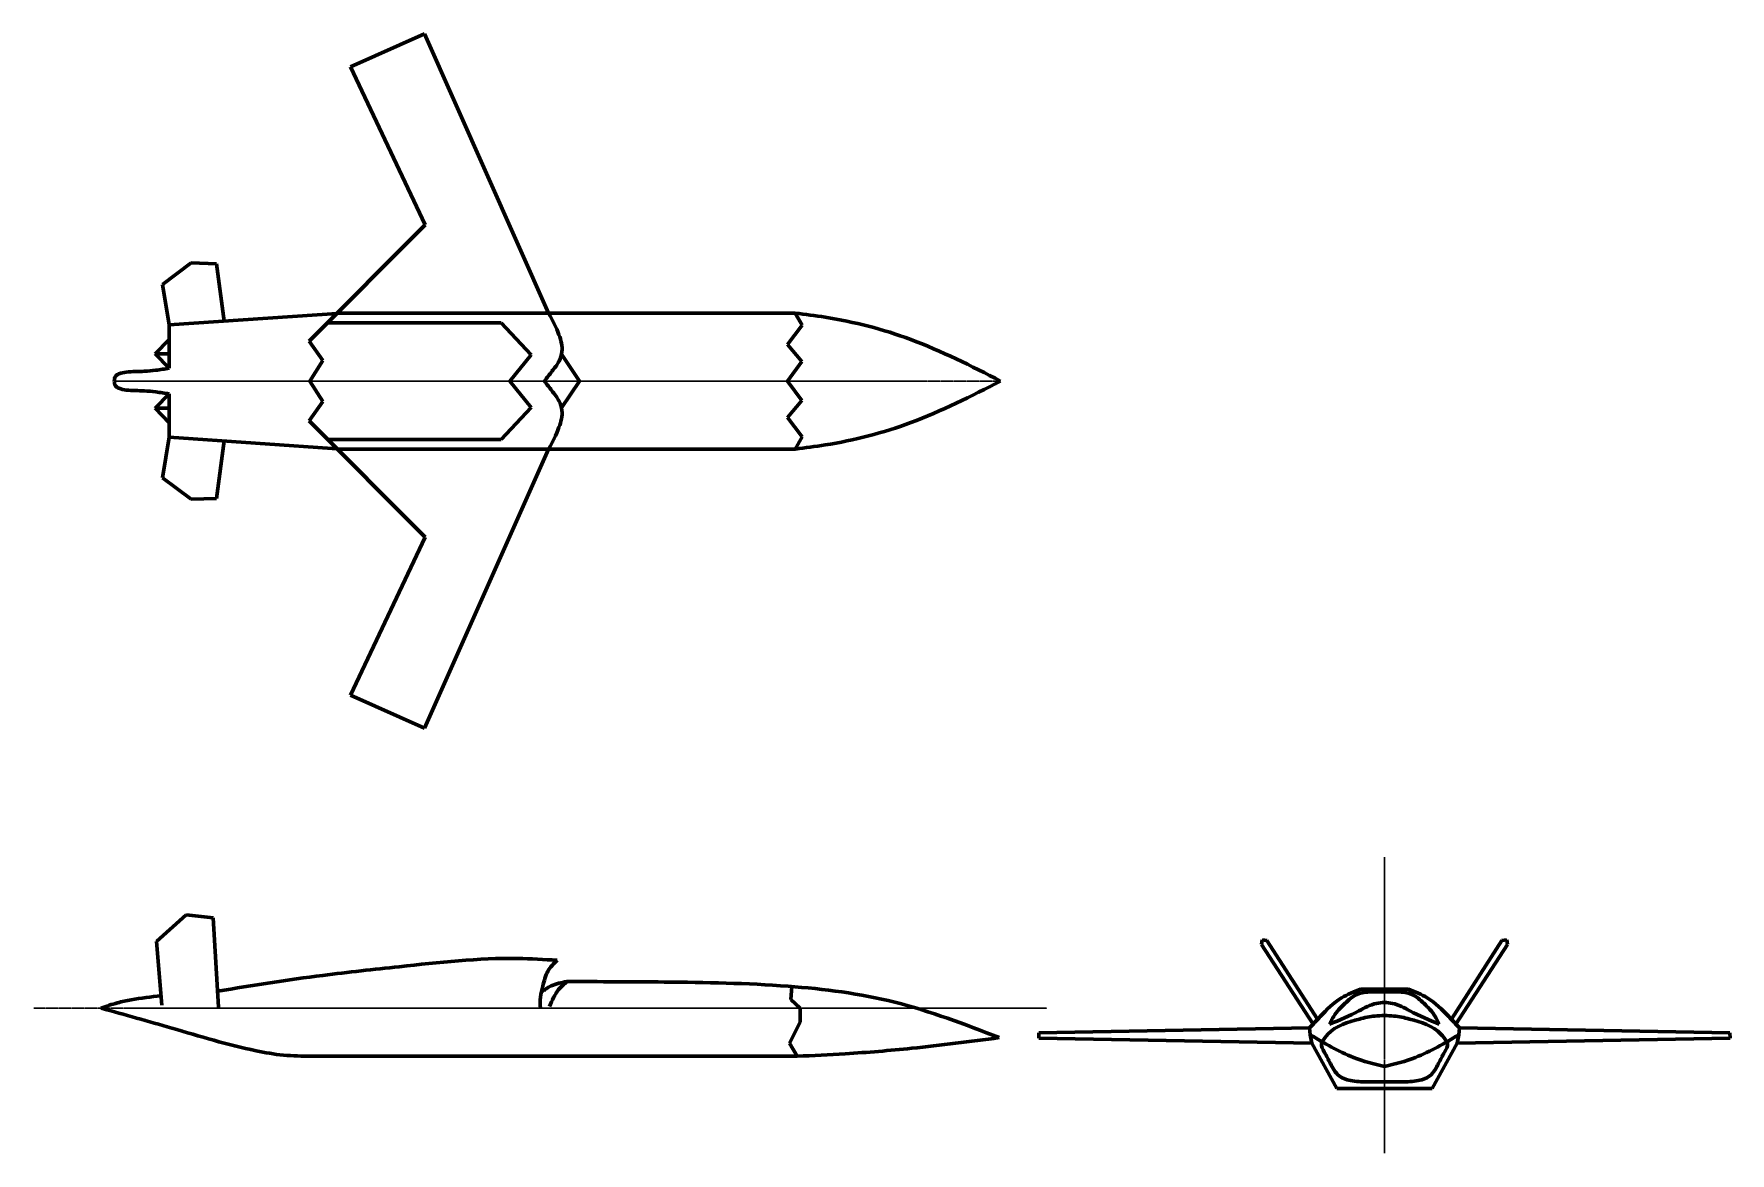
# Model space of a CAD drawing. Header units: millimetres. Extents: x 39448 to 69997, y 20141 to 35071.
# Drawn here: x 58515 to 69997, y 27495 to 35071 of the extents above; entities that cross this region are included whole.
import ezdxf

# ---------------------------------------------------------------- set-up
doc = ezdxf.new("R2010")
doc.units = ezdxf.units.MM
doc.linetypes.add('CENTER', pattern=[2, 1.25, -0.25, 0.25, -0.25])
doc.layers.add('_axes (Оси)', color=6, linetype='CENTER', lineweight=30)
doc.layers.add('_basic (Основной)', color=4, linetype='Continuous', lineweight=60)

msp = doc.modelspace()

# ---------------------------------------------------------------- linework, layer by layer
at = {"layer": '_axes (Оси)', "transparency": 33554687}
for p, q in [((65058.967, 32720.898), (59058.855, 32720.898)), ((65058.967, 32720.898), (59058.855, 32720.898)), ((67657.263, 28080.16), (67657.263, 29499.241)), ((67657.263, 28080.16), (67657.263, 29499.241)), ((58515.277, 28476.296), (65372.376, 28476.296)), ((67657.263, 28080.16), (67657.263, 27495.099)), ((67657.263, 28080.16), (67657.263, 27495.099))]:
    msp.add_line(p, q, dxfattribs=at)
at = {"layer": '_basic (Основной)', "transparency": 33554687}
for p, q in [((61159.772, 35070.745), (60658.559, 34848.104)), ((61999.188, 33181.041), (61159.772, 35070.745)), ((60658.559, 34848.104), (61164.657, 33777.969)), ((61164.657, 33777.969), (60378.735, 32989.892)), ((59578.583, 33520.367), (59384.699, 33375.003)), ((59751.432, 33514.882), (59578.583, 33520.367)), ((59802.321, 33126.559), (59751.432, 33514.882)), ((59384.699, 33375.003), (59429.772, 33101.098)), ((60599.516, 33181.041), (59429.772, 33101.098)), ((59429.772, 33101.098), (59429.772, 33002.69)), ((61678.107, 33115.388), (60503.889, 33115.388)), ((61995.809, 33181.041), (60599.516, 33181.041)), ((61881.686, 32898.843), (61678.107, 33115.388)), ((63669.225, 33181.041), (61995.809, 33181.041)), ((63715.249, 33098.546), (63616.089, 32968.558)), ((63715.249, 33098.546), (63669.225, 33181.041)), ((59334.944, 32905.185), (59429.772, 33002.69)), ((59429.772, 33002.69), (59429.772, 32807.68)), ((60378.735, 32989.892), (60470.284, 32859.15)), ((63616.089, 32968.558), (63714.314, 32852.598)), ((59429.772, 32905.185), (59334.944, 32905.185)), ((59334.944, 32905.185), (59429.772, 32807.68)), ((60470.284, 32859.15), (60383.605, 32720.898)), ((61881.686, 32898.843), (61737.296, 32720.898)), ((62207.487, 32720.898), (62087.062, 32902.52)), ((63714.314, 32852.598), (63615.507, 32720.898)), ((59334.944, 32536.612), (59429.772, 32634.117)), ((59429.772, 32439.107), (59429.772, 32634.117)), ((60470.284, 32582.646), (60383.605, 32720.898)), ((61881.686, 32542.953), (61737.296, 32720.898)), ((62207.487, 32720.898), (62087.062, 32539.277)), ((63714.314, 32589.199), (63615.507, 32720.898)), ((59429.772, 32536.612), (59334.944, 32536.612)), ((59334.944, 32536.612), (59429.772, 32439.107)), ((60378.735, 32451.905), (60470.284, 32582.646)), ((61881.686, 32542.953), (61678.107, 32326.408)), ((63616.089, 32473.238), (63714.314, 32589.199)), ((59429.772, 32340.699), (59429.772, 32439.107)), ((61164.657, 31663.828), (60378.735, 32451.905)), ((63715.249, 32343.25), (63616.089, 32473.238)), ((59384.699, 32066.794), (59429.772, 32340.699)), ((60599.516, 32260.756), (59429.772, 32340.699)), ((59802.321, 32315.238), (59751.432, 31926.915)), ((61678.107, 32326.408), (60503.889, 32326.408)), ((63715.249, 32343.25), (63669.225, 32260.756)), ((61995.809, 32260.756), (60599.516, 32260.756)), ((61999.188, 32260.756), (61159.772, 30371.051)), ((63669.225, 32260.756), (61995.809, 32260.756)), ((59578.583, 31921.429), (59384.699, 32066.794)), ((59751.432, 31926.915), (59578.583, 31921.429)), ((60658.559, 30593.693), (61164.657, 31663.828)), ((61159.772, 30371.051), (60658.559, 30593.693)), ((59545.08, 29107.825), (59345.557, 28928.012)), ((59729.487, 29086.67), (59545.08, 29107.825)), ((59765.764, 28483.767), (59729.487, 29086.67)), ((66824.834, 28907.295), (66828.789, 28937.934)), ((66828.789, 28937.934), (66862.009, 28933.646)), ((68485.738, 28937.934), (68452.518, 28933.646)), ((68489.693, 28907.295), (68485.738, 28937.934)), ((59345.557, 28928.012), (59380.323, 28495.855)), ((67174.4, 28368.797), (66824.834, 28907.295)), ((66862.009, 28933.646), (67204.178, 28400.702)), ((68452.518, 28933.646), (68110.349, 28400.702)), ((68140.127, 28368.797), (68489.693, 28907.295)), ((63638.588, 28534.061), (63645.604, 28622.496)), ((67494.892, 28604.954), (67657.263, 28604.954)), ((67819.635, 28604.954), (67657.263, 28604.954)), ((63701.82, 28476.296), (63638.588, 28534.061)), ((63701.82, 28381.429), (63701.82, 28476.296)), ((63629.335, 28238.048), (63701.82, 28381.429)), ((65317.625, 28273.842), (65318.294, 28310.121)), ((67165.918, 28239.768), (65317.625, 28273.842)), ((65318.294, 28310.121), (67149.563, 28341.924)), ((67149.563, 28341.924), (67154.506, 28296.445)), ((67154.506, 28296.445), (67165.918, 28239.768)), ((68160.021, 28296.445), (68148.609, 28239.768)), ((68148.609, 28239.768), (69996.902, 28273.842)), ((68164.964, 28341.924), (68160.021, 28296.445)), ((69996.233, 28310.121), (68164.964, 28341.924)), ((69996.902, 28273.842), (69996.233, 28310.121)), ((60394.03, 28150.455), (63682.892, 28150.455)), ((63682.892, 28150.455), (63629.335, 28238.048)), ((67165.918, 28239.768), (67335.309, 27932.773)), ((68148.609, 28239.768), (67979.218, 27932.773)), ((67335.309, 27932.773), (67657.263, 27932.773)), ((67979.218, 27932.773), (67657.263, 27932.773))]:
    msp.add_line(p, q, dxfattribs=at)
for points in [[(61999.188, 33181.041), (62069.563, 33033.891), (62089.776, 32919.006), (62070.141, 32856.08), (62022.208, 32786.802), (61971.092, 32720.898)], [(65058.967, 32720.898), (64450.347, 33002.43), (63871.239, 33153.217), (63669.225, 33181.041)], [(59429.772, 32807.68), (59340.363, 32794.137), (59262.303, 32787.035), (59140.772, 32781.498), (59090.198, 32769.761), (59066.716, 32752.607), (59058.855, 32720.898)], [(59429.772, 32634.117), (59340.363, 32647.659), (59262.303, 32654.761), (59140.772, 32660.299), (59090.198, 32672.036), (59066.716, 32689.189), (59058.855, 32720.898)], [(61999.188, 32260.756), (62069.563, 32407.905), (62089.776, 32522.79), (62070.141, 32585.717), (62022.208, 32654.994), (61971.092, 32720.898)], [(65058.967, 32720.898), (64450.347, 32439.367), (63871.239, 32288.579), (63669.225, 32260.756)], [(62056.625, 28800.408), (61791.145, 28812.177), (60988.549, 28756.688), (60470.987, 28698.201), (59759.289, 28591.39)], [(62056.625, 28800.408), (61994.669, 28727.478), (61960.135, 28624.868), (61943.827, 28551.027), (61943.827, 28476.296)], [(62122.988, 28656.032), (62017.106, 28626.936), (61949.931, 28584.998)], [(62122.988, 28656.032), (62067.308, 28602.099), (62005.801, 28488.123)], [(65050.118, 28276.52), (64342.033, 28516.47), (63620.446, 28624.447), (62781.567, 28653.033), (62122.988, 28656.032)], [(67149.563, 28341.924), (67221.126, 28418.58), (67367.331, 28545.118), (67494.892, 28604.954)], [(68164.964, 28341.924), (68093.401, 28418.58), (67947.196, 28545.118), (67819.635, 28604.954)], [(59375.172, 28559.876), (59173.158, 28532.196), (59080.651, 28512.175), (58969.963, 28476.296)], [(58969.963, 28476.296), (59448.005, 28341.131), (60019.262, 28187.824), (60204.25, 28158.12), (60394.03, 28150.455)], [(67286.277, 28367.669), (67313.904, 28420.45), (67390.645, 28508.827), (67471.07, 28568.972), (67566.23, 28586.771), (67657.263, 28586.771)], [(67657.263, 28514.666), (67602.452, 28508.213), (67484.577, 28457.888), (67286.277, 28367.669)], [(68028.25, 28367.669), (68000.623, 28420.45), (67923.882, 28508.827), (67843.457, 28568.972), (67748.297, 28586.771), (67657.263, 28586.771)], [(67657.263, 28514.666), (67712.075, 28508.213), (67829.95, 28457.888), (68028.25, 28367.669)], [(67657.263, 28426.018), (67592.688, 28422.505), (67487.449, 28402.656), (67275.085, 28300.726), (67234.303, 28248.788)], [(67657.263, 28426.018), (67721.839, 28422.505), (67827.078, 28402.656), (68039.442, 28300.726), (68080.224, 28248.788)], [(63682.892, 28150.455), (64007.438, 28167.38), (64457.395, 28204.35), (65050.118, 28276.52)], [(67657.263, 28080.16), (67447.133, 28142.4), (67154.506, 28296.445)], [(67234.303, 28248.788), (67231.12, 28236.473), (67249.997, 28179.023), (67291.462, 28101.09), (67350.712, 28017.435), (67441.48, 27983.253), (67554.007, 27977.659), (67657.263, 27977.659)], [(67657.263, 28080.16), (67867.394, 28142.4), (68160.021, 28296.445)], [(68080.224, 28248.788), (68083.407, 28236.473), (68064.53, 28179.023), (68023.065, 28101.09), (67963.815, 28017.435), (67873.047, 27983.253), (67760.52, 27977.659), (67657.263, 27977.659)]]:
    msp.add_spline(points, degree=3, dxfattribs=at)

doc.saveas('drawing.dxf')
